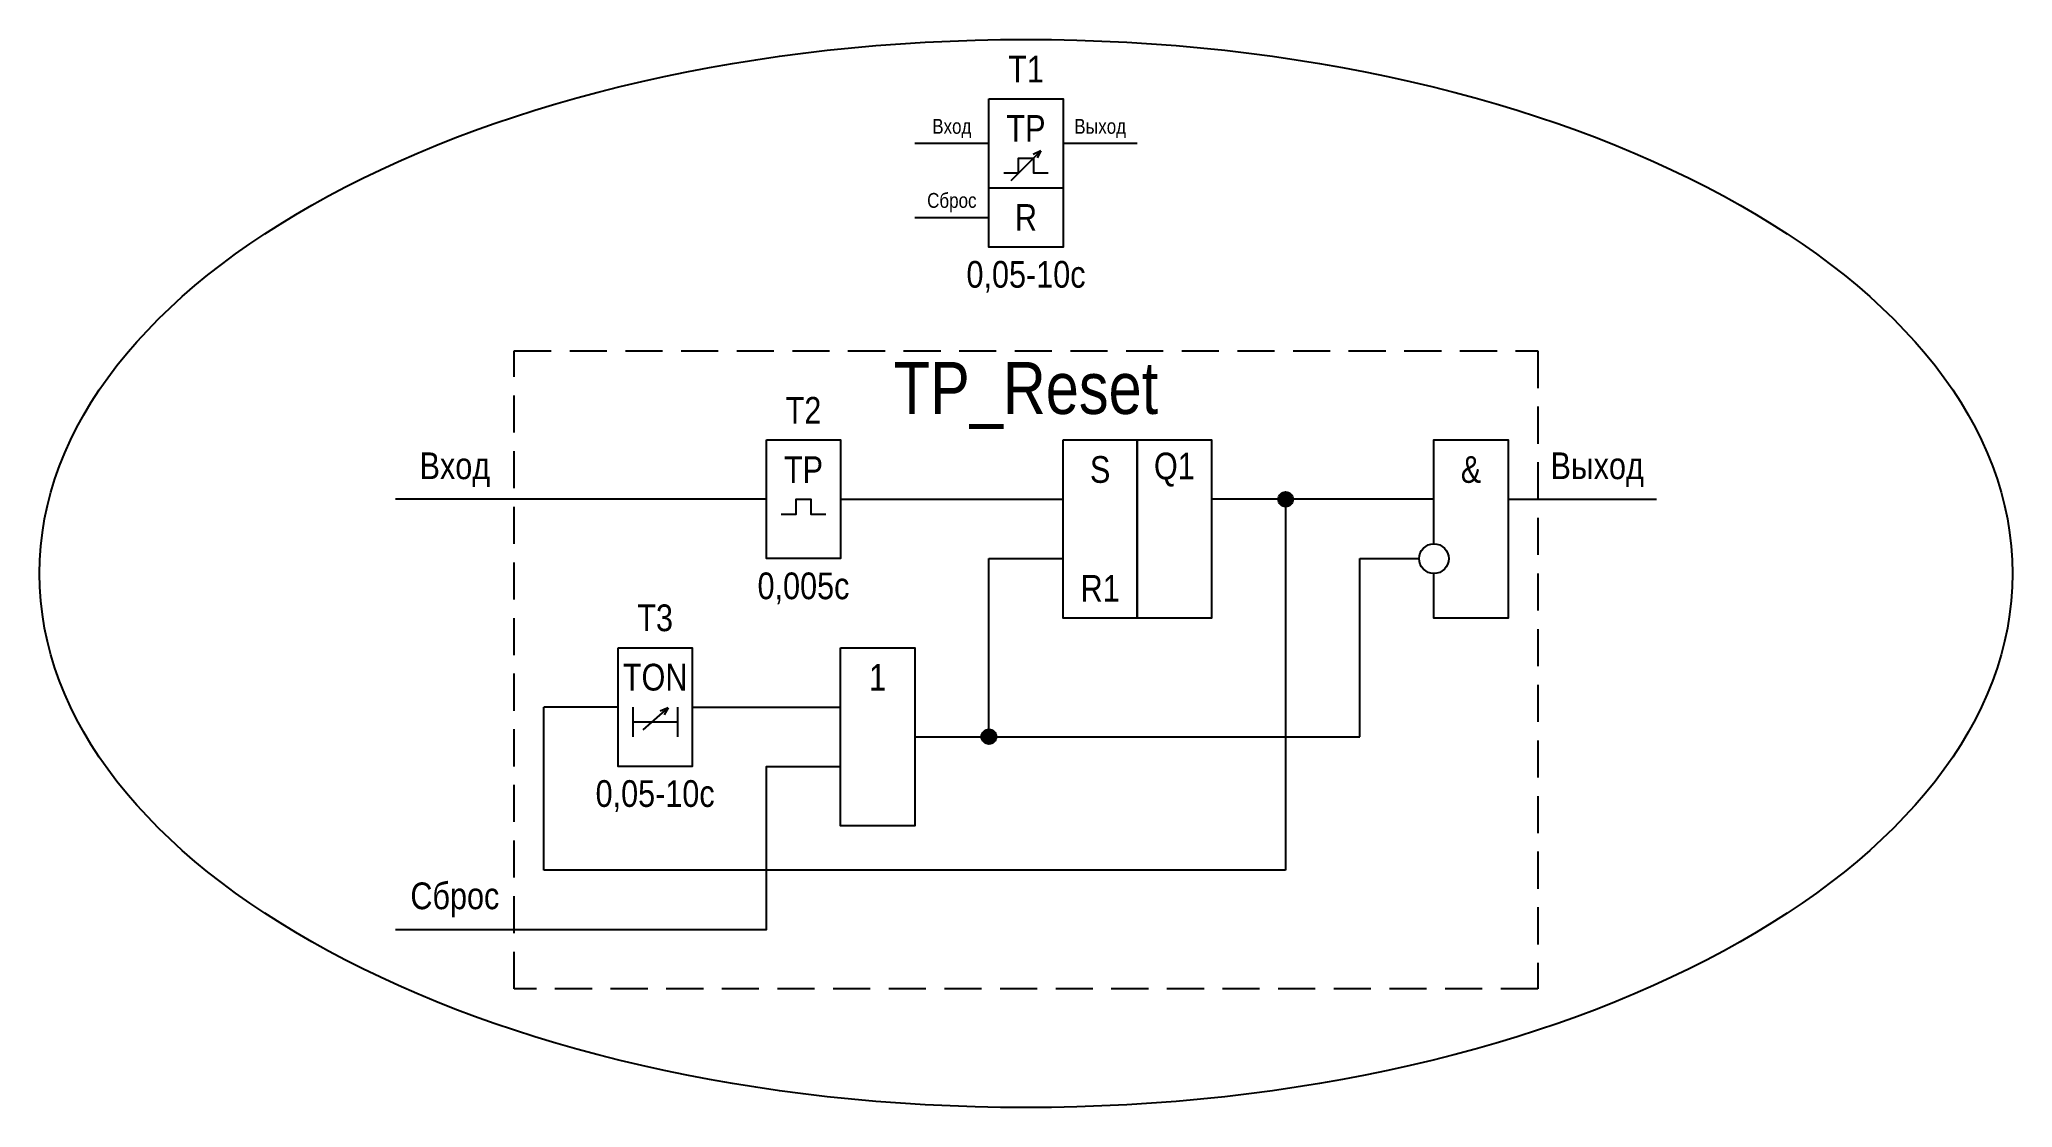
# Model space of a CAD drawing. Header units: millimetres. Extents: x -7300 to 495, y 0 to 1179.
# Drawn here: x -7273 to -7140, y 969 to 1041 of the extents above; entities that cross this region are included whole.
import ezdxf

# ---------------------------------------------------------------- set-up
doc = ezdxf.new("R2010")
doc.units = ezdxf.units.MM
doc.linetypes.add('штриховая2', pattern=[0.375, 0.25, -0.125])
doc.styles.add('2.5_Gost_RD', font='ARIALN.TTF', dxfattribs={"height": 2.5})
doc.styles.add('3.5_Gost_RD', font='ARIALN.TTF', dxfattribs={"height": 3.5})

msp = doc.modelspace()

# ---------------------------------------------------------------- texts
at = {"ltscale": 100, "attachment_point": 5, "style": '2.5_Gost_RD'}
for s, insert, char_height, width in [('T1', (-7206.5, 1039), 1.8, 5), ('Вход', (-7211.5, 1035), 1, 5), ('TP', (-7206.5, 1035), 1.8, 5), ('Выход', (-7201.5, 1035), 1, 5), ('Сброс', (-7211.5, 1030), 1, 5), ('R', (-7206.5, 1029), 1.8, 5), ('0,05-10с', (-7206.5, 1025), 1.8, 5), ('T2', (-7221.5, 1016), 1.8, 5), ('Вход', (-7245, 1012), 1.8, 8), ('TP', (-7221.5, 1012), 1.8, 5), ('S', (-7201.5, 1012), 1.8, 5), ('Q1', (-7196.5, 1012), 1.8, 5), ('&', (-7176.5, 1012), 1.8, 5), ('Выход', (-7168, 1012), 1.8, 8), ('0,005с', (-7221.5, 1004), 1.8, 5), ('R1', (-7201.5, 1004), 1.8, 5), ('T3', (-7231.5, 1002), 1.8, 5), ('TON', (-7231.5, 998), 1.8, 5), ('1', (-7216.5, 998), 1.8, 5), ('0,05-10с', (-7231.5, 990), 1.8, 5), ('Сброс', (-7245, 983), 1.8, 8)]:
    msp.add_mtext(s, dxfattribs=dict(at, insert=insert, char_height=char_height, width=width))
at = {"color": 30, "ltscale": 100, "insert": (-7206.5, 1017), "char_height": 3.5, "width": 69, "attachment_point": 5, "style": '3.5_Gost_RD'}
msp.add_mtext('{\\C3;ТР_Reset}', dxfattribs=at)

# ---------------------------------------------------------------- blocks, each defined once
blk = doc.blocks.new('Точка')
at = {"ltscale": 100}
h = blk.add_hatch(color=256, dxfattribs=at)
h.dxf.hatch_style = 1
edge = h.paths.add_edge_path()
edge.add_arc((0, 0), 0.5, 0, 360)
blk.add_circle((0, 0), 0.5, dxfattribs=at)

# ---------------------------------------------------------------- linework, layer by layer
at = {"ltscale": 100}
for p, q in [((-7207.5, 1031.5), (-7205.5, 1033.5)), ((-7205.5, 1033.5), (-7206.01, 1033.25)), ((-7205.5, 1033.5), (-7205.74, 1033.02)), ((-7204, 1034), (-7199, 1034)), ((-7224, 1010), (-7249, 1010)), ((-7219, 1010), (-7204, 1010)), ((-7179, 1010), (-7194, 1010)), ((-7189, 1010), (-7189, 985)), ((-7174, 1010), (-7164, 1010)), ((-7209, 994), (-7209, 1006)), ((-7209, 1006), (-7204, 1006)), ((-7184, 994), (-7184, 1006)), ((-7184, 1006), (-7180, 1006)), ((-7234, 996), (-7239, 996)), ((-7239, 985), (-7239, 996)), ((-7229, 996), (-7229, 996)), ((-7229, 996), (-7219, 996)), ((-7214, 994), (-7184, 994)), ((-7189, 985), (-7239, 985))]:
    msp.add_line(p, q, dxfattribs=at)
at = {"color": 3, "ltscale": 100}
msp.add_line((-7214, 1029), (-7209, 1029), dxfattribs=at)
at = {"color": 7, "ltscale": 100}
for p, q in [((-7232.3, 994.46), (-7230.63, 995.95)), ((-7230.63, 995.95), (-7231.15, 995.73)), ((-7230.63, 995.95), (-7230.89, 995.48))]:
    msp.add_line(p, q, dxfattribs=at)
at = {"ltscale": 100}
for points in [[(-7209, 1037), (-7204, 1037), (-7204, 1027), (-7209, 1027)], [(-7209, 1031), (-7204, 1031), (-7204, 1027), (-7209, 1027)], [(-7224, 1014), (-7219, 1014), (-7219, 1006), (-7224, 1006)], [(-7204, 1014), (-7199, 1014), (-7199, 1002), (-7204, 1002)], [(-7199, 1014), (-7194, 1014), (-7194, 1002), (-7199, 1002)], [(-7234, 1000), (-7229, 1000), (-7229, 992), (-7234, 992)], [(-7219, 1000), (-7214, 1000), (-7214, 988), (-7219, 988)]]:
    msp.add_lwpolyline(points, close=True, dxfattribs=at)
for points in [[(-7214, 1034), (-7209, 1034)], [(-7208, 1032), (-7207, 1032), (-7207, 1033), (-7206, 1033), (-7206, 1032), (-7205, 1032)], [(-7179, 1007), (-7179, 1014), (-7174, 1014), (-7174, 1002), (-7179, 1002), (-7179, 1005)], [(-7223, 1009), (-7222, 1009), (-7222, 1010), (-7221, 1010), (-7221, 1009), (-7220, 1009)], [(-7233, 996), (-7233, 994)], [(-7233, 995), (-7230, 995)], [(-7230, 996), (-7230, 994)], [(-7249, 981), (-7224, 981), (-7224, 992), (-7219, 992)]]:
    msp.add_lwpolyline(points, dxfattribs=at)
at = {"linetype": 'штриховая2', "ltscale": 10}
msp.add_lwpolyline([(-7241, 1020), (-7172, 1020), (-7172, 977), (-7241, 977)], close=True, dxfattribs=at)
at = {"ltscale": 100}
msp.add_circle((-7179, 1006), 1, dxfattribs=at)
at = {"color": 3, "ltscale": 100}
msp.add_ellipse((-7206.5, 1005), major_axis=(-66.5, 0), ratio=0.541353, dxfattribs=at)

# ---------------------------------------------------------------- block references
at = {"color": 2, "ltscale": 100}
for p in [(-7189, 1010), (-7209, 994)]:
    msp.add_blockref('Точка', p, dxfattribs=at)

msp.set_redraw_order([(e.dxf.handle, doc.entitydb.next_handle()) for e in msp.query("TEXT MTEXT ATTDEF DIMENSION ARC_DIMENSION")])  # texts and dimensions are drawn at this point

doc.saveas('drawing.dxf')
